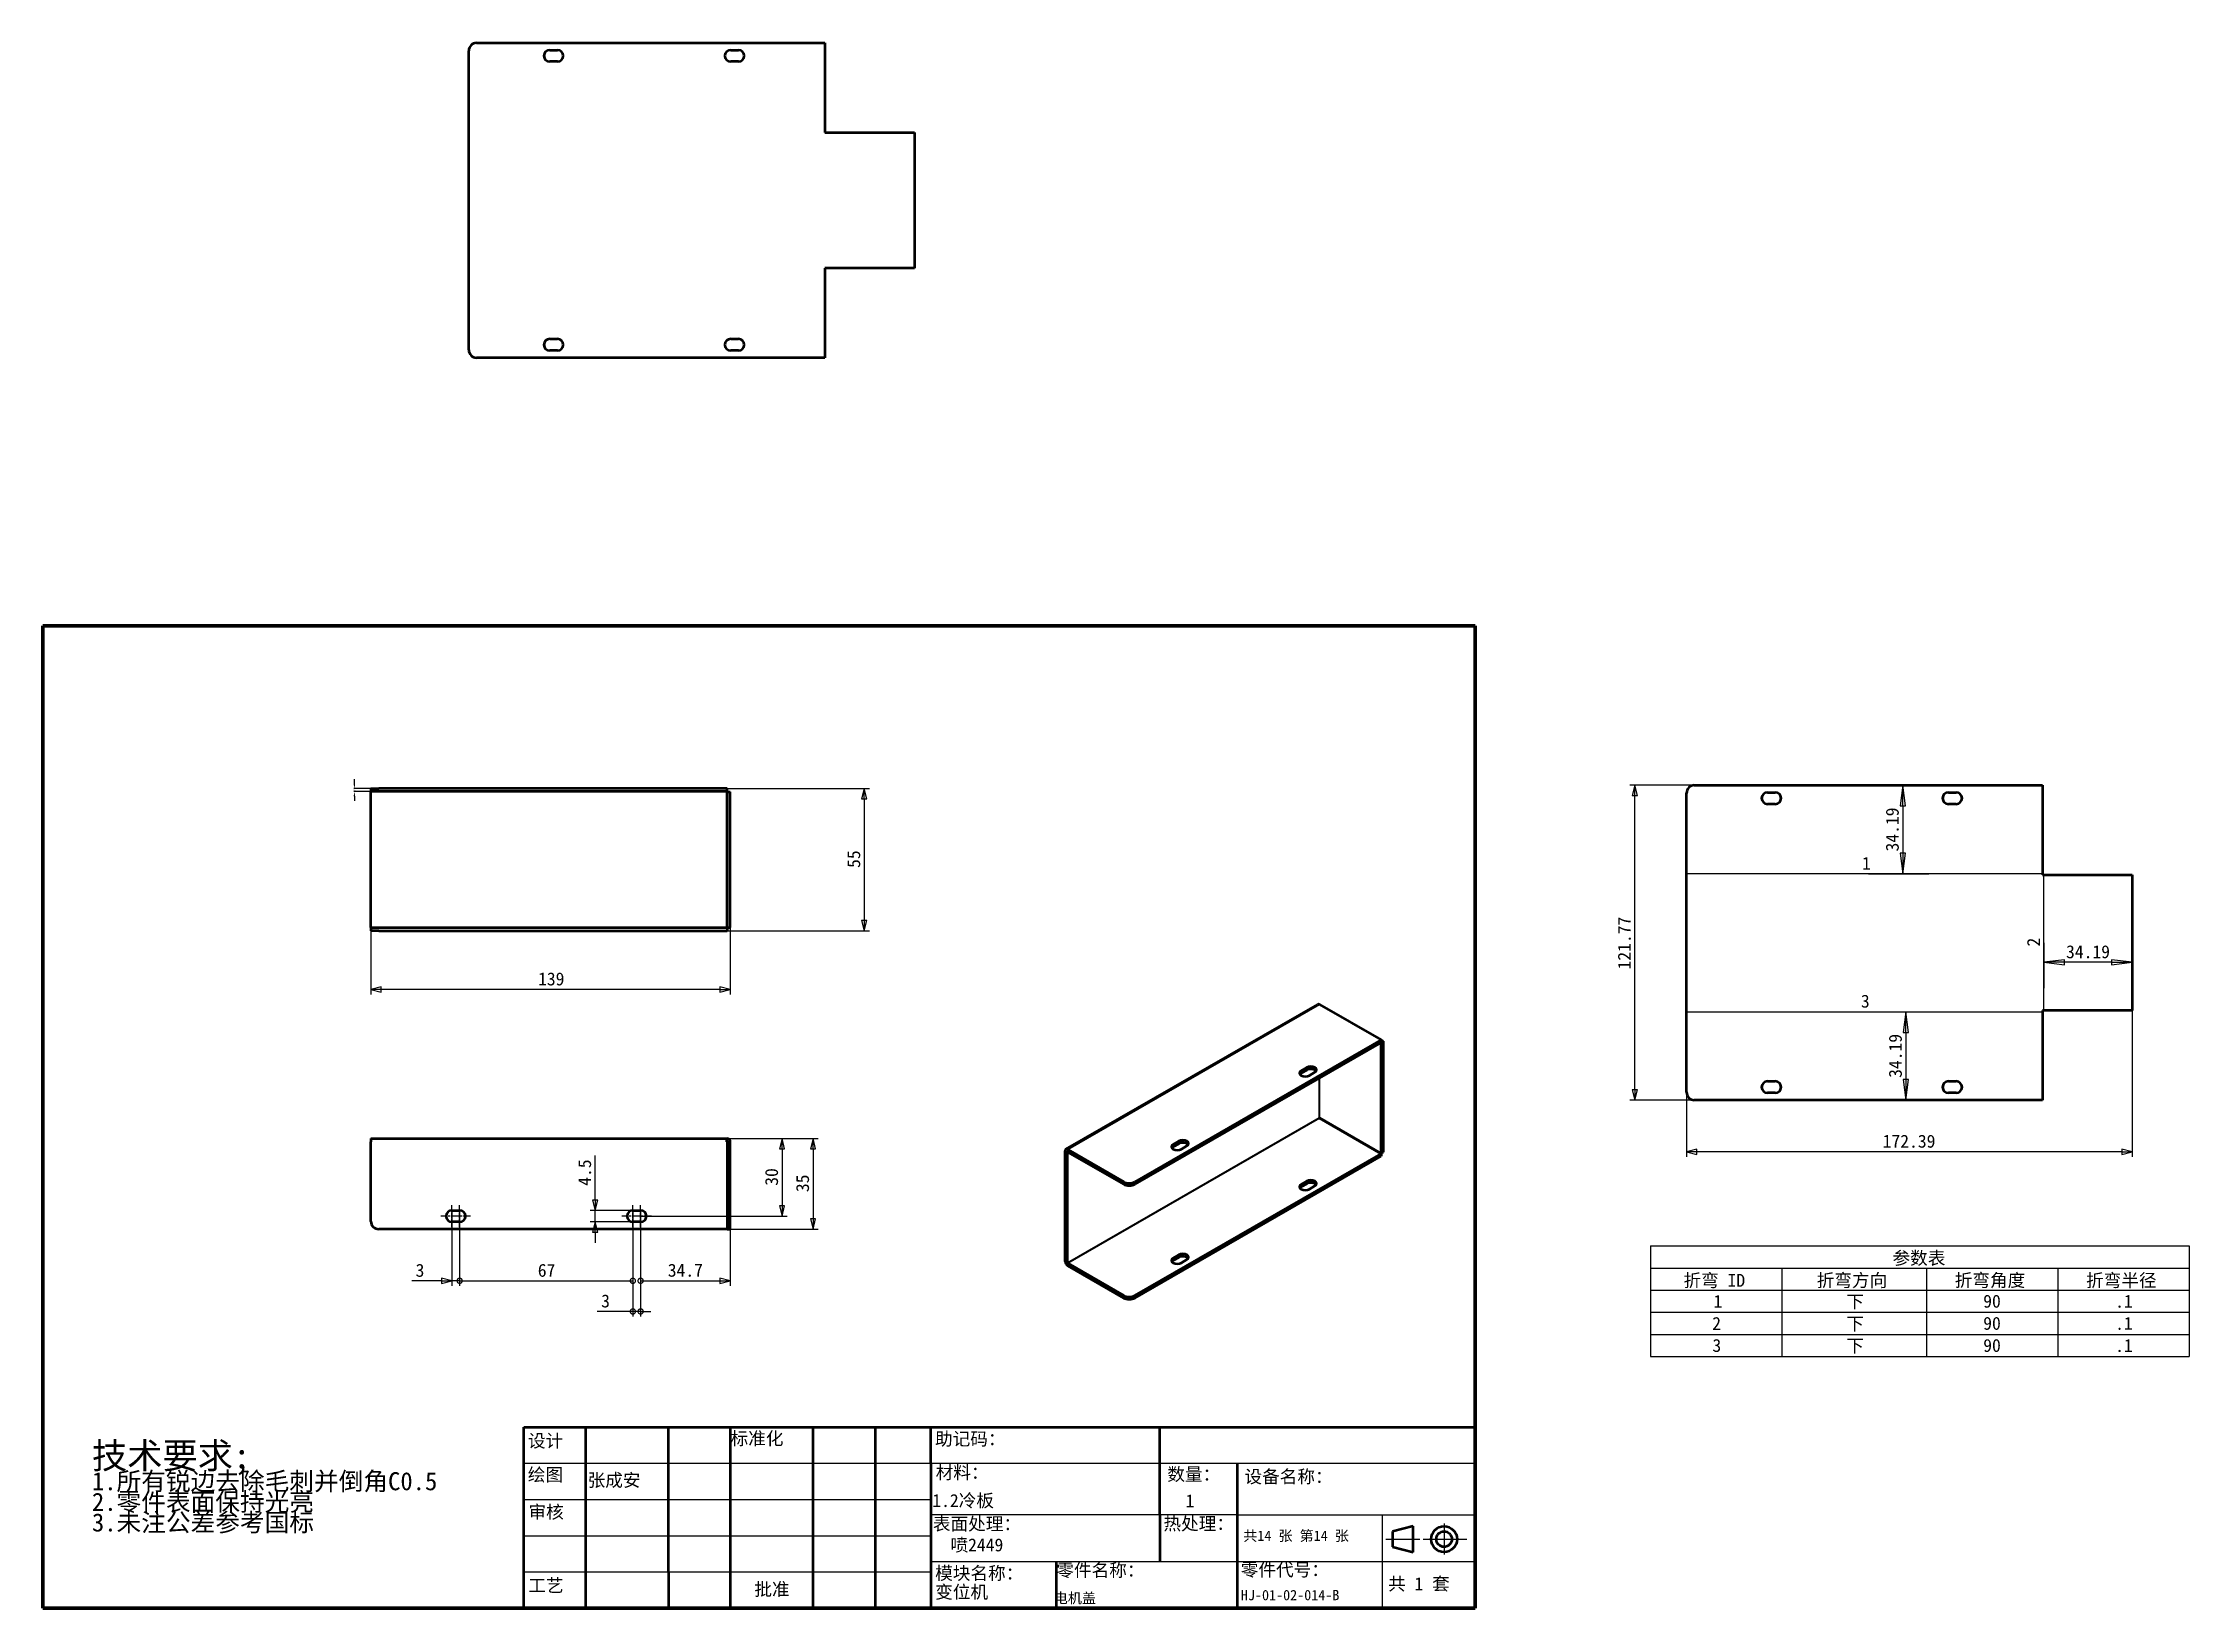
# Model space of a CAD drawing. Header units: millimetres. Extents: x 20 to 67475, y -20680 to 741.
# Drawn here: x 20 to 850, y 20 to 625 of the extents above; entities that cross this region are included whole.
import ezdxf
from ezdxf.enums import TextEntityAlignment as Align

# ---------------------------------------------------------------- set-up
doc = ezdxf.new("R2010")
doc.units = ezdxf.units.MM
doc.header["$LTSCALE"] = 2
doc.linetypes.add('CHAIN', pattern=[0.3543, 0.2362, -0.0295, 0.0591, -0.0295])
for name, color, linetype, lineweight, true_color in [('中心标记 (ISO)', 1, 'Continuous', 25, 0xff0000), ('中心线 (ISO)', 1, 'Continuous', 25, 0xff0000), ('尺寸 (ISO)', 5, 'Continuous', 25, 0x0000ff)]:
    doc.layers.add(name, color=color, linetype=linetype, lineweight=lineweight, true_color=true_color)
for name, color, linetype, lineweight in [('可见 (ISO)', 7, 'Continuous', 50), ('可见窄的 (ISO)', 7, 'Continuous', 35), ('图框 (ISO)', 7, 'Continuous', 70), ('标注线', 3, 'Continuous', 18), ('标题 (ISO)', 7, 'Continuous', 50), ('符号 (ISO)', 7, 'Continuous', 25)]:
    doc.layers.add(name, color=color, linetype=linetype, lineweight=lineweight)
doc.styles.add('DIM', font='romans.shx', dxfattribs={"width": 0.8, "bigfont": 'bigfont.shx'})
doc.styles.get("Standard").update_dxf_attribs({"font": 'simfang.ttf'})
doc.styles.add('文本样式19', font='tahoma.ttf')
doc.styles.add('文本样式91', font='simfang.ttf')
doc.styles.add('注释文本 (ISO)', font='simfang.ttf')
doc.dimstyles.get("Standard").update_dxf_attribs({"dimtxt": 0.18, "dimasz": 0.18, "dimexe": 0.18, "dimexo": 0.0625, "dimgap": 0.09, "dimtad": 0, "dimtih": 1, "dimtoh": 1, "dimdec": 4, "dimzin": 0, "dimdsep": 46, "dimtxsty": 'Standard', "dimcen": 0.09, "dimadec": 0, "dimazin": 0, "dimtfac": 1, "dimtdec": 4, "dimtofl": 0, "dimtmove": 0, "dimatfit": 3, "dimfxl": 0, "dimtolj": 1, "dimtzin": 0, "dimarcsym": 0})
doc.dimstyles.new('默认 (GB)', dxfattribs={"dimscale": 2, "dimtxt": 2.5, "dimasz": 2, "dimexe": 1, "dimexo": 0, "dimgap": 0.75, "dimtad": 1, "dimtoh": 1, "dimrnd": 1e-08, "dimdsep": 46, "dimtxsty": '注释文本 (ISO)', "dimblk": 'Filled-2', "dimcen": 0.09, "dimdle": 10, "dimclrd": 256, "dimclre": 256, "dimclrt": 256, "dimaunit": 1, "dimadec": 3, "dimazin": 2, "dimtfac": 0.52, "dimtmove": 0, "dimatfit": 3, "dimldrblk": 'Filled-1', "dimfxl": 0, "dimtolj": 1, "dimlwd": -1, "dimlwe": -1, "dimarcsym": 0})
doc.dimstyles.new('默认 - 类型 1 (GB)', dxfattribs={"dimscale": 2, "dimtxt": 2.5, "dimasz": 4, "dimexe": 5, "dimexo": 0, "dimgap": 0.75, "dimtad": 1, "dimtoh": 1, "dimrnd": 1e-08, "dimdsep": 46, "dimtxsty": '注释文本 (ISO)', "dimblk": 'Filled-1', "dimcen": 0.09, "dimdle": 10, "dimclrd": 256, "dimclre": 256, "dimclrt": 256, "dimaunit": 1, "dimadec": 3, "dimazin": 2, "dimtfac": 1.4, "dimtmove": 0, "dimatfit": 3, "dimldrblk": 'Filled-1', "dimfxl": 0, "dimtolj": 1, "dimtzin": 0, "dimlwd": -1, "dimlwe": -1, "dimarcsym": 0})

msp = doc.modelspace()

# ---------------------------------------------------------------- texts
at = {"layer": '符号 (ISO)', "insert": (462, 64), "char_height": 5, "attachment_point": 1, "style": '注释文本 (ISO)'}
msp.add_mtext('{1}', dxfattribs=at)
at = {"layer": '符号 (ISO)', "insert": (371.06707, 46.9485), "char_height": 5, "width": 52, "attachment_point": 1, "style": '注释文本 (ISO)'}
msp.add_mtext('{喷2449}', dxfattribs=at)

# ---------------------------------------------------------------- blocks, each defined once
blk = doc.blocks.new('图框 A3-A4')
at = {"layer": '图框 (ISO)'}
for p, q in [((287, 200), (10, 200)), ((10, 200), (10, 10)), ((287, 10), (287, 200)), ((10, 10), (287, 10))]:
    blk.add_line(p, q, dxfattribs=at)
blk = doc.blocks.new('标题栏 GB1')
at = {"layer": '标题 (ISO)'}
for p, q in [((194.57, 65.23), (194.57, 72.23)), ((194.57, 72.23), (378.57, 72.23)), ((206.57, 65.23), (206.57, 72.23)), ((222.57, 65.23), (222.57, 72.23)), ((234.57, 65.23), (234.57, 72.23)), ((250.57, 65.23), (250.57, 72.23)), ((262.57, 65.23), (262.57, 72.23)), ((273.31, 65.23), (273.31, 72.23)), ((317.57, 65.23), (317.57, 72.23)), ((378.57, 72.23), (378.57, 65.23)), ((194.57, 37.23), (194.57, 65.23)), ((206.57, 37.23), (206.57, 65.23)), ((222.57, 44.23), (222.57, 65.23)), ((234.57, 37.23), (234.57, 65.23)), ((250.57, 37.23), (250.57, 65.23)), ((262.57, 37.23), (262.57, 65.23)), ((273.31, 65.23), (273.31, 37.23)), ((317.57, 55.23), (317.57, 65.23)), ((378.57, 65.23), (378.57, 37.23)), ((317.57, 55.23), (317.57, 46.23)), ((366.57, 53.06), (362.57, 52.06)), ((362.57, 52.06), (362.57, 49.06)), ((366.57, 48.06), (366.57, 53.06)), ((297.57, 46.23), (297.57, 37.23)), ((362.57, 49.06), (366.57, 48.06)), ((222.57, 44.23), (222.57, 37.23)), ((378.57, 37.23), (194.57, 37.23))]:
    blk.add_line(p, q, dxfattribs=at)
at = {"layer": '标题 (ISO)', "lineweight": 25}
for p, q in [((194.57, 65.23), (273.31, 65.23)), ((273.31, 65.23), (378.57, 65.23)), ((194.57, 58.23), (273.31, 58.23)), ((332.57, 55.23), (273.31, 55.23)), ((332.57, 55.23), (378.57, 55.23)), ((360.57, 55.23), (360.57, 46.23)), ((194.57, 51.23), (273.31, 51.23)), ((361.32, 50.56), (367.88, 50.56)), ((368.55, 50.56), (370.07, 50.56)), ((370.07, 50.56), (376.97, 50.56)), ((372.58, 53.56), (372.58, 47.56)), ((273.31, 46.23), (378.57, 46.23)), ((360.57, 46.23), (360.57, 37.23)), ((194.57, 44.23), (273.31, 44.23))]:
    blk.add_line(p, q, dxfattribs=at)
at = {"layer": '标题 (ISO)', "lineweight": 50}
blk.add_line((332.57, 65.23), (332.57, 37.23), dxfattribs=at)
at = {"layer": '标题 (ISO)'}
for radius in [2.5, 1.5]:
    blk.add_circle((372.57, 50.56), radius, dxfattribs=at)
at = {"layer": '标题 (ISO)', "char_height": 2.5, "style": '注释文本 (ISO)'}
for s, insert, attachment_point in [('\\f仿宋|b0|i0;设计', (195.38, 70.83), 1), ('\\f仿宋|b0|i0;标准化', (234.57, 71.28), 1), ('助记码：', (274.11, 71.21), 1), ('\\f仿宋|b0|i0;绘图', (195.35, 64.28), 1), ('张成安', (206.92, 63.22), 1), ('\\f仿宋|b0|i0;材料：', (274.24, 64.72), 1), ('\\f仿宋|b0|i0;数量：', (319.04, 64.37), 1), ('\\f仿宋|b0|i0;审核', (195.48, 57.07), 1), ('\\f仿宋|b0|i0;热处理：', (318.29, 54.82), 1), ('\\f仿宋|b0|i0;零件名称：', (297.57, 45.8), 1), ('\\f仿宋|b0|i0;零件代号：', (333.25, 45.9), 1), ('\\f仿宋|b0|i0;批准', (242.57, 40.73), 5)]:
    blk.add_mtext(s, dxfattribs=dict(at, insert=insert, attachment_point=attachment_point))
at = {"layer": '标题 (ISO)', "char_height": 2.5, "attachment_point": 1, "style": '注释文本 (ISO)'}
for s, insert, line_spacing_factor in [('设备名称：\\P', (333.96, 63.91), 0.856364), ('模块名称：\\P\\fArial|b0|i0;\\H2.5000;变位机', (274.14, 45.23), 0.872369)]:
    blk.add_mtext(s, dxfattribs=dict(at, insert=insert, line_spacing_factor=line_spacing_factor))
for s, insert, width in [('\\f仿宋|b0|i0;表面处理：', (273.7, 54.78), 18.7135), ('\\f仿宋|b0|i0;工艺', (195.45, 42.85), 7.4854), ('  共 1 套', (358.32, 43.18), 17.7919)]:
    blk.add_mtext(s, dxfattribs=dict(at, insert=insert, width=width))
at = {"layer": '标题 (ISO)', "insert": (333.72, 52.22), "char_height": 2, "width": 27.2374, "attachment_point": 1, "line_spacing_factor": 0.856364, "style": '注释文本 (ISO)'}
blk.add_mtext('\\f仿宋|b0|i0;\\H2.0000;共14 张 第14 张', dxfattribs=at)
at = {"layer": '标题 (ISO)'}
for tag, p, height, style in [('材料_001', (273.59, 56.78), 2.5, '注释文本 (ISO)'), ('零件代号_001', (297.06, 38.16), 2, '文本样式91'), ('描述_001', (333.27, 38.74), 2, '文本样式91')]:
    blk.add_attdef(tag, p, '', height=height, dxfattribs=dict(at, style=style))
at = {"layer": '标题 (ISO)', "style": '文本样式91'}
blk.add_attdef('热处理', text='', height=2, dxfattribs=at).set_placement((318.2, 50.63), align=Align.TOP_LEFT)
at = {"layer": '标题 (ISO)', "style": '文本样式19'}
for tag, p in [('工程核准人', (256.57, 40.73)), ('工程批准日期', (267.94, 40.73))]:
    blk.add_attdef(tag, text='', height=1, dxfattribs=at).set_placement(p, align=Align.MIDDLE_CENTER)
blk = doc.blocks.new('Filled-2')
at = {"color": 0}
for p, q in [((0, 0), (-1, 0.25)), ((-1, 0.25), (-1, -0.25)), ((-1, 0), (0, 0)), ((-1, -0.25), (0, 0))]:
    blk.add_line(p, q, dxfattribs=at)
at = {"color": 0, "flags": 128}
blk.add_lwpolyline([(-1, -0.25), (0, 0), (-1, 0.25), (-1, -0.25)], dxfattribs=at)
at = {"color": 0}
blk.add_solid([(-1, -0.25), (0, 0), (-1, 0.25), (-1, -0.25)], dxfattribs=at)
blk = doc.blocks.new('*D8')
at = {"layer": 'Defpoints', "color": 0, "transparency": 16777216}
for p in [(284.63, 337.05), (284.63, 282.05), (337.67, 282.05)]:
    blk.add_point(p, dxfattribs=at)
at = {"layer": '尺寸 (ISO)', "transparency": 16777216}
for p, q in [((284.63, 337.05), (339.67, 337.05)), ((337.67, 333.05), (337.67, 286.05)), ((284.63, 282.05), (339.67, 282.05))]:
    blk.add_line(p, q, dxfattribs=at)
at = {"layer": '尺寸 (ISO)', "transparency": 16777216, "xscale": 4, "yscale": 4, "zscale": 4}
for p, rotation in [((337.67, 337.05), 90), ((337.67, 282.05), 270)]:
    blk.add_blockref('Filled-2', p, dxfattribs=dict(at, rotation=rotation))
at = {"layer": '尺寸 (ISO)', "transparency": 16777216, "insert": (331.12, 306.33), "char_height": 5, "attachment_point": 1, "rotation": 90, "style": '注释文本 (ISO)'}
blk.add_mtext('\\A1;55', dxfattribs=at)
blk = doc.blocks.new('Filled-1')
at = {"color": 0}
for p, q in [((0, 0), (-1, 0.125)), ((-1, 0.125), (-1, -0.125)), ((-1, 0), (0, 0)), ((-1, -0.125), (0, 0))]:
    blk.add_line(p, q, dxfattribs=at)
at = {"color": 0, "flags": 128}
blk.add_lwpolyline([(-1, -0.125), (0, 0), (-1, 0.125), (-1, -0.125)], dxfattribs=at)
at = {"color": 0}
blk.add_solid([(-1, -0.125), (0, 0), (-1, 0.125), (-1, -0.125)], dxfattribs=at)
blk = doc.blocks.new('*D9')
at = {"layer": 'Defpoints', "color": 0, "transparency": 16777216}
for p in [(146.9, 283.35), (285.9, 283.32), (146.9, 259.33)]:
    blk.add_point(p, dxfattribs=at)
at = {"layer": '尺寸 (ISO)', "transparency": 16777216}
for p, q in [((146.9, 283.35), (146.9, 257.33)), ((285.9, 283.32), (285.9, 257.33)), ((281.9, 259.33), (150.9, 259.33))]:
    blk.add_line(p, q, dxfattribs=at)
at = {"layer": '尺寸 (ISO)', "transparency": 16777216, "xscale": 4, "yscale": 4, "zscale": 4, "rotation": 180}
blk.add_blockref('Filled-2', (146.9, 259.33), dxfattribs=at)
at = {"layer": '尺寸 (ISO)', "transparency": 16777216, "xscale": 4, "yscale": 4, "zscale": 4}
blk.add_blockref('Filled-2', (285.9, 259.33), dxfattribs=at)
at = {"layer": '尺寸 (ISO)', "transparency": 16777216, "insert": (211.53, 265.89), "char_height": 5, "attachment_point": 1, "style": '注释文本 (ISO)'}
blk.add_mtext('\\A1;139', dxfattribs=at)
blk = doc.blocks.new('*D10')
at = {"layer": 'Defpoints', "color": 0, "transparency": 16777216}
for p in [(284.6, 201.61), (284.63, 166.61), (317.9, 166.61)]:
    blk.add_point(p, dxfattribs=at)
at = {"layer": '尺寸 (ISO)', "transparency": 16777216}
for p, q in [((284.6, 201.61), (319.9, 201.61)), ((317.9, 197.61), (317.9, 170.61)), ((284.63, 166.61), (319.9, 166.61))]:
    blk.add_line(p, q, dxfattribs=at)
at = {"layer": '尺寸 (ISO)', "transparency": 16777216, "xscale": 4, "yscale": 4, "zscale": 4}
for p, rotation in [((317.9, 201.61), 90), ((317.9, 166.61), 270)]:
    blk.add_blockref('Filled-2', p, dxfattribs=dict(at, rotation=rotation))
at = {"layer": '尺寸 (ISO)', "transparency": 16777216, "insert": (311.34, 180.92), "char_height": 5, "attachment_point": 1, "rotation": 90, "style": '注释文本 (ISO)'}
blk.add_mtext('\\A1;35', dxfattribs=at)
blk = doc.blocks.new('_DotSmall')
at = {"color": 0, "linetype": 'ByBlock', "const_width": 0.5}
blk.add_lwpolyline([(-0.0625, 0, 1), (0.0625, 0, 1)], format="xyb", close=True, dxfattribs=at)
blk = doc.blocks.new('*D11')
at = {"layer": 'Defpoints', "color": 0, "transparency": 16777216}
for p in [(181.2, 173.86), (248.2, 173.86), (248.2, 146.61)]:
    blk.add_point(p, dxfattribs=at)
at = {"layer": '尺寸 (ISO)', "transparency": 16777216}
for p, q in [((181.2, 173.86), (181.2, 144.61)), ((248.2, 173.86), (248.2, 144.61)), ((181.2, 146.61), (248.2, 146.61))]:
    blk.add_line(p, q, dxfattribs=at)
at = {"layer": '尺寸 (ISO)', "transparency": 16777216, "xscale": 4, "yscale": 4, "zscale": 4, "rotation": 180}
blk.add_blockref('_DotSmall', (181.2, 146.61), dxfattribs=at)
at = {"layer": '尺寸 (ISO)', "transparency": 16777216, "xscale": 4, "yscale": 4, "zscale": 4}
blk.add_blockref('_DotSmall', (248.2, 146.61), dxfattribs=at)
at = {"layer": '尺寸 (ISO)', "transparency": 16777216, "insert": (211.43, 153.17), "char_height": 5, "attachment_point": 1, "style": '注释文本 (ISO)'}
blk.add_mtext('\\A1;67', dxfattribs=at)
blk = doc.blocks.new('*D13')
at = {"layer": 'Defpoints', "color": 0, "transparency": 16777216}
for p in [(248.2, 173.86), (251.2, 173.86), (251.2, 134.75)]:
    blk.add_point(p, dxfattribs=at)
at = {"layer": '尺寸 (ISO)', "transparency": 16777216}
for p, q in [((248.2, 173.86), (248.2, 132.75)), ((251.2, 173.86), (251.2, 132.75)), ((248.2, 134.75), (234.43, 134.75)), ((251.2, 134.75), (248.2, 134.75)), ((251.2, 134.75), (255.2, 134.75))]:
    blk.add_line(p, q, dxfattribs=at)
at = {"layer": '尺寸 (ISO)', "transparency": 16777216, "xscale": 4, "yscale": 4, "zscale": 4}
blk.add_blockref('_DotSmall', (248.2, 134.75), dxfattribs=at)
at = {"layer": '尺寸 (ISO)', "transparency": 16777216, "xscale": 4, "yscale": 4, "zscale": 4, "rotation": 180}
blk.add_blockref('_DotSmall', (251.2, 134.75), dxfattribs=at)
at = {"layer": '尺寸 (ISO)', "transparency": 16777216, "insert": (235.93, 141.31), "char_height": 5, "attachment_point": 1, "style": '注释文本 (ISO)'}
blk.add_mtext('\\A1;3', dxfattribs=at)
blk = doc.blocks.new('*D14')
at = {"layer": 'Defpoints', "color": 0, "transparency": 16777216}
for p in [(251.2, 173.86), (285.9, 166.61), (285.9, 146.61)]:
    blk.add_point(p, dxfattribs=at)
at = {"layer": '尺寸 (ISO)', "transparency": 16777216}
for p, q in [((251.2, 173.86), (251.2, 144.61)), ((285.9, 166.61), (285.9, 144.61)), ((251.2, 146.61), (281.9, 146.61))]:
    blk.add_line(p, q, dxfattribs=at)
at = {"layer": '尺寸 (ISO)', "transparency": 16777216, "xscale": 4, "yscale": 4, "zscale": 4, "rotation": 180}
blk.add_blockref('_DotSmall', (251.2, 146.61), dxfattribs=at)
at = {"layer": '尺寸 (ISO)', "transparency": 16777216, "xscale": 4, "yscale": 4, "zscale": 4}
blk.add_blockref('Filled-2', (285.9, 146.61), dxfattribs=at)
at = {"layer": '尺寸 (ISO)', "transparency": 16777216, "insert": (261.7, 153.2), "char_height": 5, "attachment_point": 1, "style": '注释文本 (ISO)'}
blk.add_mtext('\\A1;34.7', dxfattribs=at)
blk = doc.blocks.new('*D15')
at = {"layer": 'Defpoints', "color": 0, "transparency": 16777216}
for p in [(178.2, 173.86), (181.2, 173.86), (181.2, 146.61)]:
    blk.add_point(p, dxfattribs=at)
at = {"layer": '尺寸 (ISO)', "transparency": 16777216}
for p, q in [((178.2, 173.86), (178.2, 144.61)), ((181.2, 173.86), (181.2, 144.61)), ((174.2, 146.61), (162.66, 146.61)), ((181.2, 146.61), (178.2, 146.61)), ((181.2, 146.61), (189.2, 146.61))]:
    blk.add_line(p, q, dxfattribs=at)
at = {"layer": '尺寸 (ISO)', "transparency": 16777216, "xscale": 4, "yscale": 4, "zscale": 4}
blk.add_blockref('Filled-2', (178.2, 146.61), dxfattribs=at)
at = {"layer": '尺寸 (ISO)', "transparency": 16777216, "xscale": 4, "yscale": 4, "zscale": 4, "rotation": 180}
blk.add_blockref('_DotSmall', (181.2, 146.61), dxfattribs=at)
at = {"layer": '尺寸 (ISO)', "transparency": 16777216, "insert": (164.16, 153.17), "char_height": 5, "attachment_point": 1, "style": '注释文本 (ISO)'}
blk.add_mtext('\\A1;3', dxfattribs=at)
blk = doc.blocks.new('*D16')
at = {"layer": 'Defpoints', "color": 0, "transparency": 16777216}
for p in [(284.6, 201.61), (251.2, 171.61), (305.9, 171.61)]:
    blk.add_point(p, dxfattribs=at)
at = {"layer": '尺寸 (ISO)', "transparency": 16777216}
for p, q in [((284.6, 201.61), (307.9, 201.61)), ((305.9, 197.61), (305.9, 175.61)), ((251.2, 171.61), (307.9, 171.61))]:
    blk.add_line(p, q, dxfattribs=at)
at = {"layer": '尺寸 (ISO)', "transparency": 16777216, "xscale": 4, "yscale": 4, "zscale": 4}
for p, rotation in [((305.9, 201.61), 90), ((305.9, 171.61), 270)]:
    blk.add_blockref('Filled-2', p, dxfattribs=dict(at, rotation=rotation))
at = {"layer": '尺寸 (ISO)', "transparency": 16777216, "insert": (299.34, 183.37), "char_height": 5, "attachment_point": 1, "rotation": 90, "style": '注释文本 (ISO)'}
blk.add_mtext('\\A1;30', dxfattribs=at)
blk = doc.blocks.new('*D17')
at = {"layer": 'Defpoints', "color": 0, "transparency": 16777216}
for p in [(233.62, 169.36), (248.2, 173.86), (248.2, 169.36)]:
    blk.add_point(p, dxfattribs=at)
at = {"layer": '尺寸 (ISO)', "transparency": 16777216}
for p, q in [((233.62, 177.86), (233.62, 195.12)), ((248.2, 173.86), (231.62, 173.86)), ((248.2, 169.36), (231.62, 169.36)), ((233.62, 169.36), (233.62, 173.86)), ((233.62, 165.36), (233.62, 161.36))]:
    blk.add_line(p, q, dxfattribs=at)
at = {"layer": '尺寸 (ISO)', "transparency": 16777216, "xscale": 4, "yscale": 4, "zscale": 4}
for p, rotation in [((233.62, 173.86), 270), ((233.62, 169.36), 90)]:
    blk.add_blockref('Filled-2', p, dxfattribs=dict(at, rotation=rotation))
at = {"layer": '尺寸 (ISO)', "transparency": 16777216, "insert": (227.03, 183.36), "char_height": 5, "attachment_point": 1, "rotation": 90, "style": '注释文本 (ISO)'}
blk.add_mtext('\\A1;4.5', dxfattribs=at)
blk = doc.blocks.new('加工')
at = {"layer": '符号 (ISO)', "insert": (-36.68, 11.05), "char_height": 2.5, "width": 80.4946, "attachment_point": 1, "line_spacing_factor": 0.683636, "style": '注释文本 (ISO)'}
blk.add_mtext('{\\H2x;技术要求;\\P\\H0.7x;1.所有锐边去除毛刺并倒角C0.5\\H2.12498x; \\H0.47059x;\\P2.零件表面保持光亮\\H1.84035x; \\H0.54337x;\\P3.未注公差参考国标\\H1.80945x; }', dxfattribs=at)
blk = doc.blocks.new('*D18')
at = {"layer": 'Defpoints', "color": 0, "transparency": 16777216}
for p in [(828.18, 251.18), (655.79, 219.52), (655.79, 196.52)]:
    blk.add_point(p, dxfattribs=at)
at = {"layer": '尺寸 (ISO)', "transparency": 16777216}
for p, q in [((828.18, 251.18), (828.18, 194.52)), ((655.79, 219.52), (655.79, 194.52)), ((824.18, 196.52), (659.79, 196.52))]:
    blk.add_line(p, q, dxfattribs=at)
at = {"layer": '尺寸 (ISO)', "transparency": 16777216, "xscale": 4, "yscale": 4, "zscale": 4, "rotation": 180}
blk.add_blockref('Filled-2', (655.79, 196.52), dxfattribs=at)
at = {"layer": '尺寸 (ISO)', "transparency": 16777216, "xscale": 4, "yscale": 4, "zscale": 4}
blk.add_blockref('Filled-2', (828.18, 196.52), dxfattribs=at)
at = {"layer": '尺寸 (ISO)', "transparency": 16777216, "insert": (731.65, 203.11), "char_height": 5, "attachment_point": 1, "style": '注释文本 (ISO)'}
blk.add_mtext('\\A1;172.39', dxfattribs=at)
blk = doc.blocks.new('*D19')
at = {"layer": 'Defpoints', "color": 0, "transparency": 16777216}
for p in [(635.79, 338.3), (658.79, 338.3), (658.79, 216.52)]:
    blk.add_point(p, dxfattribs=at)
at = {"layer": '尺寸 (ISO)', "transparency": 16777216}
for p, q in [((658.79, 338.3), (633.79, 338.3)), ((635.79, 220.52), (635.79, 334.3)), ((658.79, 216.52), (633.79, 216.52))]:
    blk.add_line(p, q, dxfattribs=at)
at = {"layer": '尺寸 (ISO)', "transparency": 16777216, "xscale": 4, "yscale": 4, "zscale": 4}
for p, rotation in [((635.79, 338.3), 90), ((635.79, 216.52), 270)]:
    blk.add_blockref('Filled-2', p, dxfattribs=dict(at, rotation=rotation))
at = {"layer": '尺寸 (ISO)', "transparency": 16777216, "insert": (629.2, 267.05), "char_height": 5, "attachment_point": 1, "rotation": 90, "style": '注释文本 (ISO)'}
blk.add_mtext('\\A1;121.77', dxfattribs=at)
blk = doc.blocks.new('表格1')
at = {"layer": '符号 (ISO)'}
for p, q in [((320.91, 80.05), (425.08, 80.05)), ((320.91, 80.05), (320.91, 75.77)), ((425.08, 80.05), (425.08, 75.77)), ((320.91, 75.77), (425.08, 75.77)), ((320.91, 75.77), (320.91, 71.49)), ((346.31, 75.77), (346.31, 71.49)), ((374.28, 75.77), (374.28, 71.49)), ((399.68, 75.77), (399.68, 71.49)), ((425.08, 75.77), (425.08, 71.49)), ((320.91, 71.49), (425.08, 71.49)), ((320.91, 71.49), (320.91, 58.65)), ((346.31, 71.49), (346.31, 58.65)), ((374.28, 71.49), (374.28, 58.65)), ((399.68, 71.49), (399.68, 58.65)), ((425.08, 71.49), (425.08, 58.65)), ((320.91, 67.21), (425.08, 67.21)), ((320.91, 62.93), (425.08, 62.93)), ((320.91, 58.65), (425.08, 58.65))]:
    blk.add_line(p, q, dxfattribs=at)
at = {"layer": '符号 (ISO)', "char_height": 2.5, "attachment_point": 7, "style": '注释文本 (ISO)'}
for s, insert in [('参数表', (367.72, 76.17)), ('折弯 ID', (327.31, 71.87)), ('折弯方向', (353.07, 71.87)), ('折弯角度', (379.76, 71.87)), ('折弯半径', (405.16, 71.87)), ('下', (358.78, 67.76)), ('90', (385.27, 68.07)), ('1', (333.12, 68.08)), ('.1', (410.79, 68.06)), ('2', (332.86, 63.81)), ('下', (358.78, 63.48)), ('90', (385.27, 63.79)), ('.1', (410.79, 63.78)), ('3', (332.9, 59.51)), ('下', (358.78, 59.2)), ('90', (385.27, 59.51)), ('.1', (410.79, 59.5))]:
    blk.add_mtext(s, dxfattribs=dict(at, insert=insert))
blk = doc.blocks.new('2dTransSymbol1')
at = {"layer": '符号 (ISO)', "insert": (361.83, 152.8), "char_height": 2.5, "attachment_point": 7, "style": '注释文本 (ISO)'}
blk.add_mtext('1', dxfattribs=at)
blk = doc.blocks.new('2dTransSymbol2')
at = {"layer": '符号 (ISO)', "insert": (396.24, 137.96), "char_height": 2.5, "attachment_point": 7, "rotation": 90, "style": '注释文本 (ISO)'}
blk.add_mtext('2', dxfattribs=at)
blk = doc.blocks.new('2dTransSymbol3')
at = {"layer": '符号 (ISO)', "insert": (361.61, 126.11), "char_height": 2.5, "attachment_point": 7, "style": '注释文本 (ISO)'}
blk.add_mtext('3', dxfattribs=at)
blk = doc.blocks.new('*D26')
at = {"color": 0, "lineweight": -2, "transparency": 16777216}
for p, q in [((140.48, 338.85), (140.48, 340.65)), ((146.84, 337.05), (140.3, 337.05)), ((146.84, 335.85), (140.3, 335.85)), ((140.48, 334.05), (140.48, 332.25))]:
    blk.add_line(p, q, dxfattribs=at)
at = {"color": 0, "transparency": 16777216}
for points in [[(140.18, 338.85), (140.78, 338.85), (140.48, 337.05)], [(140.18, 334.05), (140.78, 334.05), (140.48, 335.85)]]:
    blk.add_solid(points, dxfattribs=at)
at = {"layer": 'Defpoints', "color": 0, "transparency": 16777216}
for p in [(140.48, 335.85), (146.9, 337.05), (146.9, 335.85)]:
    blk.add_point(p, dxfattribs=at)
at = {"color": 0, "transparency": 16777216, "insert": (140.48, 336.45), "char_height": 0.25, "attachment_point": 5}
blk.add_mtext('\\A1;1.2000', dxfattribs=at)
blk = doc.blocks.new('*D31')
at = {"transparency": 16777216}
for p, q in [((726.15, 338.3), (749.44, 338.3)), ((739.44, 330.3), (739.44, 312.1)), ((726.15, 304.1), (749.44, 304.1))]:
    blk.add_line(p, q, dxfattribs=at)
at = {"layer": 'Defpoints', "color": 0, "transparency": 16777216}
for p in [(726.15, 338.3), (726.15, 304.1), (739.44, 304.1)]:
    blk.add_point(p, dxfattribs=at)
at = {"transparency": 16777216, "xscale": 8, "yscale": 8, "zscale": 8}
for p, rotation in [((739.44, 338.3), 90), ((739.44, 304.1), 270)]:
    blk.add_blockref('Filled-1', p, dxfattribs=dict(at, rotation=rotation))
at = {"transparency": 16777216, "insert": (735.4, 321.2), "char_height": 5, "attachment_point": 5, "rotation": 90, "style": '注释文本 (ISO)'}
blk.add_mtext('\\A1;34.19', dxfattribs=at)
blk = doc.blocks.new('*D32')
at = {"transparency": 16777216}
for p, q in [((793.98, 277.41), (793.98, 259.83)), ((828.18, 277.41), (828.18, 259.83)), ((820.18, 269.83), (801.98, 269.83))]:
    blk.add_line(p, q, dxfattribs=at)
at = {"layer": 'Defpoints', "color": 0, "transparency": 16777216}
for p in [(793.98, 277.41), (828.18, 277.41), (793.98, 269.83)]:
    blk.add_point(p, dxfattribs=at)
at = {"transparency": 16777216, "xscale": 8, "yscale": 8, "zscale": 8, "rotation": 180}
blk.add_blockref('Filled-1', (793.98, 269.83), dxfattribs=at)
at = {"transparency": 16777216, "xscale": 8, "yscale": 8, "zscale": 8}
blk.add_blockref('Filled-1', (828.18, 269.83), dxfattribs=at)
at = {"transparency": 16777216, "insert": (811.08, 273.87), "char_height": 5, "attachment_point": 5, "style": '注释文本 (ISO)'}
blk.add_mtext('\\A1;34.19', dxfattribs=at)
blk = doc.blocks.new('*D33')
at = {"transparency": 16777216}
for p, q in [((724.64, 250.72), (750.62, 250.72)), ((740.62, 242.72), (740.62, 224.52)), ((724.64, 216.52), (750.62, 216.52))]:
    blk.add_line(p, q, dxfattribs=at)
at = {"layer": 'Defpoints', "color": 0, "transparency": 16777216}
for p in [(724.64, 250.72), (724.64, 216.52), (740.62, 216.52)]:
    blk.add_point(p, dxfattribs=at)
at = {"transparency": 16777216, "xscale": 8, "yscale": 8, "zscale": 8}
for p, rotation in [((740.62, 250.72), 90), ((740.62, 216.52), 270)]:
    blk.add_blockref('Filled-1', p, dxfattribs=dict(at, rotation=rotation))
at = {"transparency": 16777216, "insert": (736.58, 233.62), "char_height": 5, "attachment_point": 5, "rotation": 90, "style": '注释文本 (ISO)'}
blk.add_mtext('\\A1;34.19', dxfattribs=at)
blk = doc.blocks.new('*T27')
at = {"color": 0, "linetype": 'ByBlock', "lineweight": -2, "transparency": 16777216}
for p, q in [((0, 0), (127, 0)), ((0, 0), (0, -78)), ((63.5, 0), (63.5, -78)), ((127, 0), (127, -78)), ((0, -39), (127, -39)), ((0, -78), (127, -78))]:
    blk.add_line(p, q, dxfattribs=at)
at = {"color": 0, "transparency": 16777216, "char_height": 10, "width": 60.5, "attachment_point": 5}
for s, insert in [('{\\fSimSun|b0|i0|c134|p2;料 厚}', (31.75, -19.5)), ('{\\fSimSun|b0|i0|c134|p2;件 数}', (95.25, -19.5))]:
    blk.add_mtext(s, dxfattribs=dict(at, insert=insert))
blk = doc.blocks.new('圆心打标')
at = {"layer": '标注线'}
for p, q in [((-2.5, 0), (2.5, 0)), ((0, 2.5), (0, -2.5))]:
    blk.add_line(p, q, dxfattribs=at)
blk = doc.blocks.new('拆图参数')
blk.add_blockref('*T27', (-63.5, 78))
at = {"layer": '标注线'}
blk.add_blockref('圆心打标', (67219.69, -21339.81), dxfattribs=at)
at = {"style": 'DIM', "width": 0.8}
blk.add_attdef('6', text='', height=10, dxfattribs=at).set_placement((-37.13, 18.91), align=Align.MIDDLE_LEFT)
blk.add_attdef('1', text='', height=10, dxfattribs=at).set_placement((36.65, 19.27), align=Align.MIDDLE_CENTER)

# ---------------------------------------------------------------- dimensions: what is measured, and where the dimension line sits
dim = msp.add_linear_dim(base=(140.48396, 335.84832), p1=(146.90057, 337.04832), p2=(146.90057, 335.84832), angle=90, dimstyle='Standard', override={"dimtxt": 0.25, "dimasz": 1.8})
dim.commit()
dim.dimension.update_dxf_attribs({"geometry": '*D26', "text_midpoint": (140.48396, 336.44832)})
for base, p1, p2, picture, middle in [((739.43965, 304.10446), (726.15391, 338.29769), (726.15391, 304.10446), '*D31', (735.39679, 321.20108)), ((740.62457, 216.52477), (724.63926, 250.718), (724.63926, 216.52477), '*D33', (736.58171, 233.62139))]:
    dim = msp.add_linear_dim(base=base, p1=p1, p2=p2, angle=90, dimstyle='默认 - 类型 1 (GB)')
    dim.commit()
    dim.dimension.update_dxf_attribs({"geometry": picture, "text_midpoint": middle})
dim = msp.add_linear_dim(base=(793.98249, 269.83046), p1=(828.17572, 277.41123), p2=(793.98249, 277.41123), dimstyle='默认 - 类型 1 (GB)')
dim.commit()
dim.dimension.update_dxf_attribs({"geometry": '*D32', "text_midpoint": (811.07911, 273.87332)})
at = {"layer": '尺寸 (ISO)'}
for base, p1, p2, angle, override, picture, middle in [((337.67373, 282.04832), (284.62986, 337.04832), (284.62986, 282.04832), 90, {"dimtoh": 0, "dimdec": 2, "dimtp": 0, "dimtm": 0, "dimtdec": 2, "dimtofl": 0, "dimatfit": 1}, '*D8', (337.67373, 309.54832)), ((635.78926, 338.29769), (658.78926, 216.52477), (658.78926, 338.29769), 90, {"dimtoh": 0, "dimdec": 2, "dimtp": 0, "dimtm": 0, "dimtdec": 2, "dimtofl": 0, "dimatfit": 1}, '*D19', (635.78926, 277.39123)), ((655.78926, 196.52477), (828.17572, 251.18194), (655.78926, 219.52477), 180, {"dimtoh": 0, "dimdec": 2, "dimtp": 0, "dimtm": 0, "dimtdec": 2, "dimtofl": 0, "dimatfit": 1}, '*D18', (742.00249, 196.52477)), ((305.90057, 171.6121), (284.60057, 201.6121), (251.20057, 171.6121), 270, {"dimtoh": 0, "dimdec": 2, "dimtp": 0, "dimtm": 0, "dimtdec": 2, "dimtofl": 0, "dimatfit": 1}, '*D16', (305.90057, 186.6321)), ((317.90057, 166.6121), (284.60057, 201.6121), (284.62986, 166.6121), 270, {"dimtoh": 0, "dimdec": 2, "dimtp": 0, "dimtm": 0, "dimtdec": 2, "dimtofl": 0, "dimatfit": 1}, '*D10', (317.90057, 184.1321)), ((233.61927, 169.3621), (248.20057, 173.8621), (248.20057, 169.3621), 270, {"dimtoh": 0, "dimdec": 2, "dimtp": 0, "dimtm": 0, "dimtdec": 2, "dimtofl": 1, "dimatfit": 1}, '*D17', (233.61927, 188.49067)), ((181.20057, 146.6121), (178.20057, 173.8621), (181.20057, 173.8621), 180, {"dimtoh": 0, "dimdec": 2, "dimblk1": 'Filled-2', "dimblk2": 'DotSmall', "dimsah": 1, "dimdle": 0, "dimtp": 0, "dimtm": 0, "dimtdec": 2, "dimtofl": 1, "dimatfit": 1}, '*D15', (165.54163, 146.6121)), ((248.20057, 146.6121), (181.20057, 173.8621), (248.20057, 173.8621), 180, {"dimtoh": 0, "dimdec": 2, "dimblk1": 'DotSmall', "dimblk2": 'DotSmall', "dimsah": 1, "dimdle": 0, "dimtp": 0, "dimtm": 0, "dimtdec": 2, "dimtofl": 0, "dimatfit": 1}, '*D11', (214.70057, 146.6121)), ((251.20057, 134.74896), (248.20057, 173.8621), (251.20057, 173.8621), 180, {"dimtoh": 0, "dimdec": 2, "dimblk1": 'DotSmall', "dimblk2": 'DotSmall', "dimsah": 1, "dimdle": 0, "dimtp": 0, "dimtm": 0, "dimtdec": 2, "dimtofl": 1, "dimatfit": 1}, '*D13', (237.31486, 134.74896)), ((285.90057, 146.6121), (251.20057, 173.8621), (285.90057, 166.6121), 180, {"dimtoh": 0, "dimdec": 2, "dimblk1": 'DotSmall', "dimblk2": 'Filled-2', "dimsah": 1, "dimdle": 0, "dimtp": 0, "dimtm": 0, "dimtdec": 2, "dimtofl": 0, "dimatfit": 1}, '*D14', (268.59057, 146.6121))]:
    dim = msp.add_linear_dim(base=base, p1=p1, p2=p2, angle=angle, dimstyle='默认 (GB)', override=override, dxfattribs=at)
    dim.commit()
    dim.dimension.update_dxf_attribs({"geometry": picture, "text_midpoint": middle, "dimtype": 160})
dim = msp.add_linear_dim(base=(146.90057, 259.32963), p1=(285.90057, 283.31903), p2=(146.90057, 283.34832), dimstyle='默认 (GB)', override={"dimtoh": 0, "dimdec": 2, "dimtp": 0, "dimtm": 0, "dimtdec": 2, "dimtofl": 0, "dimatfit": 1}, dxfattribs=at)
dim.commit()
dim.dimension.update_dxf_attribs({"geometry": '*D9', "text_midpoint": (216.40057, 259.32963), "dimtype": 160})

# ---------------------------------------------------------------- linework, layer by layer
at = {"layer": '中心标记 (ISO)', "linetype": 'CHAIN', "ltscale": 4.722531}
for p, q in [((178.20057, 167.3621), (178.20057, 175.8621)), ((181.20057, 167.3621), (181.20057, 175.8621)), ((248.20057, 167.3621), (248.20057, 175.8621)), ((251.20057, 167.3621), (251.20057, 175.8621))]:
    msp.add_line(p, q, dxfattribs=at)
at = {"layer": '中心线 (ISO)'}
for p, q in [((793.48926, 304.10446), (655.78926, 304.10446)), ((793.98249, 251.21123), (793.98249, 303.61123)), ((655.78926, 250.718), (793.48926, 250.718))]:
    msp.add_line(p, q, dxfattribs=at)
at = {"layer": '中心线 (ISO)', "linetype": 'CHAIN', "ltscale": 6.389343}
for p, q in [((185.45057, 171.6121), (173.95057, 171.6121)), ((255.45057, 171.6121), (243.95057, 171.6121))]:
    msp.add_line(p, q, dxfattribs=at)
at = {"layer": '可见 (ISO)'}
for p, q in [((187.73927, 625.48133), (322.46856, 625.48133)), ((216.03927, 622.73133), (219.03927, 622.73133)), ((286.03927, 622.73133), (289.03927, 622.73133)), ((322.46856, 625.48133), (322.46856, 591.78133)), ((184.73927, 506.70841), (184.73927, 622.48133)), ((219.03927, 618.23133), (216.03927, 618.23133)), ((289.03927, 618.23133), (286.03927, 618.23133)), ((322.46856, 591.78133), (322.43927, 591.78133)), ((322.43927, 591.78133), (322.43927, 590.79487)), ((322.43927, 590.79487), (323.42573, 590.79487)), ((323.42573, 590.79487), (323.42573, 590.82416)), ((323.42573, 590.82416), (357.12573, 590.82416)), ((357.12573, 590.82416), (357.12573, 538.36558)), ((323.42573, 538.39487), (322.43927, 538.39487)), ((322.43927, 538.39487), (322.43927, 537.40841)), ((322.43927, 537.40841), (322.46856, 537.40841)), ((322.46856, 537.40841), (322.46856, 503.70841)), ((323.42573, 538.36558), (323.42573, 538.39487)), ((357.12573, 538.36558), (323.42573, 538.36558)), ((216.03927, 510.95841), (219.03927, 510.95841)), ((219.03927, 506.45841), (216.03927, 506.45841)), ((286.03927, 510.95841), (289.03927, 510.95841)), ((289.03927, 506.45841), (286.03927, 506.45841)), ((322.46856, 503.70841), (187.73927, 503.70841)), ((146.90057, 337.04832), (149.90057, 337.04832)), ((146.90057, 337.04832), (146.90057, 335.84832)), ((149.90057, 335.84832), (146.90057, 335.84832)), ((146.90057, 335.84832), (146.90057, 335.74832)), ((146.90057, 283.34832), (146.90057, 335.74832)), ((284.62986, 337.04832), (149.90057, 337.04832)), ((284.62986, 335.84832), (149.90057, 335.84832)), ((284.60057, 335.74832), (284.60057, 335.84832)), ((284.60057, 335.74832), (284.70057, 335.74832)), ((284.62986, 335.84832), (284.62986, 337.04832)), ((284.70057, 283.31903), (284.70057, 335.77761)), ((284.70057, 335.77761), (285.90057, 335.77761)), ((285.90057, 283.31903), (285.90057, 335.77761)), ((655.78926, 219.52477), (655.78926, 335.29769)), ((658.78926, 338.29769), (793.51855, 338.29769)), ((687.08926, 335.54769), (690.08926, 335.54769)), ((757.08926, 335.54769), (760.08926, 335.54769)), ((793.51855, 338.29769), (793.51855, 304.59769)), ((690.08926, 331.04769), (687.08926, 331.04769)), ((760.08926, 331.04769), (757.08926, 331.04769)), ((793.51855, 304.59769), (793.48926, 304.59769)), ((793.48926, 304.59769), (793.48926, 303.61123)), ((793.48926, 303.61123), (794.47572, 303.61123)), ((794.47572, 303.61123), (794.47572, 303.64052)), ((794.47572, 303.64052), (828.17572, 303.64052)), ((828.17572, 303.64052), (828.17572, 251.18194)), ((146.90057, 283.24832), (146.90057, 283.34832)), ((146.90057, 283.24832), (149.90057, 283.24832)), ((146.90057, 283.24832), (146.90057, 282.04832)), ((149.90057, 283.24832), (284.62986, 283.24832)), ((284.60057, 283.34832), (284.70057, 283.34832)), ((284.60057, 283.34832), (284.60057, 283.24832)), ((284.62986, 283.24832), (284.62986, 282.04832)), ((284.70057, 283.31903), (285.90057, 283.31903)), ((149.90057, 282.04832), (146.90057, 282.04832)), ((149.90057, 282.04832), (284.62986, 282.04832)), ((415.74258, 197.47591), (513.11119, 253.54676)), ((513.75993, 253.48302), (513.78064, 253.49494)), ((513.78064, 253.49494), (537.61014, 239.77245)), ((794.47572, 251.21123), (793.48926, 251.21123)), ((793.48926, 251.21123), (793.48926, 250.22477)), ((793.48926, 250.22477), (793.51855, 250.22477)), ((793.51855, 250.22477), (793.51855, 216.52477)), ((794.47572, 251.18194), (794.47572, 251.21123)), ((828.17572, 251.18194), (794.47572, 251.18194)), ((537.61014, 239.77245), (442.34214, 184.91126)), ((537.61014, 238.79139), (442.34214, 183.9302)), ((537.60994, 238.79128), (537.66014, 238.76238)), ((537.61014, 238.79139), (537.61014, 239.77245)), ((538.50867, 239.25101), (537.61014, 239.76844)), ((537.66014, 238.76238), (538.50867, 239.25101)), ((537.66014, 195.87502), (537.66014, 238.76238)), ((538.50867, 196.36365), (538.50867, 239.25101)), ((506.72422, 227.89077), (508.84554, 229.11235)), ((508.84554, 228.1313), (506.72422, 226.90971)), ((512.02752, 227.27997), (509.9062, 226.05839)), ((793.51855, 216.52477), (658.78926, 216.52477)), ((687.08926, 223.77477), (690.08926, 223.77477)), ((690.08926, 219.27477), (687.08926, 219.27477)), ((757.08926, 223.77477), (760.08926, 223.77477)), ((760.08926, 219.27477), (757.08926, 219.27477)), ((513.75993, 209.49898), (513.78064, 209.51091)), ((513.78064, 209.51091), (537.61014, 195.78841)), ((513.83064, 209.62146), (513.83064, 209.59751)), ((513.83064, 209.59751), (537.66014, 195.87502)), ((146.90057, 201.6121), (284.60057, 201.6121)), ((146.90057, 201.6121), (146.90057, 200.3121)), ((146.90057, 169.6121), (146.90057, 200.3121)), ((284.60057, 200.3121), (284.60057, 201.6121)), ((284.60057, 200.3121), (284.62986, 200.3121)), ((284.62986, 200.3121), (284.62986, 166.6121)), ((284.70057, 200.3121), (284.70057, 166.6121)), ((284.70057, 200.3121), (285.90057, 200.3121)), ((285.90057, 166.6121), (285.90057, 200.3121)), ((457.22674, 199.38707), (459.34806, 200.60865)), ((459.34806, 199.6276), (457.22674, 198.40601)), ((415.47209, 154.03924), (415.47209, 196.87871)), ((416.32061, 153.55061), (416.32061, 196.39008)), ((438.0995, 184.91126), (416.39132, 197.41217)), ((438.0995, 183.9302), (416.39132, 196.43111)), ((442.34214, 140.92722), (537.61014, 195.78841)), ((442.34214, 139.94617), (537.61014, 194.80736)), ((462.53004, 198.77627), (460.40872, 197.55469)), ((537.61014, 195.78841), (537.61014, 194.80736)), ((537.66014, 195.87502), (538.50867, 196.36365)), ((506.72422, 183.90673), (508.84554, 185.12832)), ((508.84554, 184.14726), (506.72422, 182.92567)), ((512.02752, 183.29594), (509.9062, 182.07435)), ((284.62986, 166.6121), (149.90057, 166.6121)), ((178.20057, 173.8621), (181.20057, 173.8621)), ((181.20057, 169.3621), (178.20057, 169.3621)), ((248.20057, 173.8621), (251.20057, 173.8621)), ((251.20057, 169.3621), (248.20057, 169.3621)), ((284.70057, 166.6121), (285.90057, 166.6121)), ((438.0995, 140.92722), (416.39132, 153.42813)), ((416.39132, 152.44708), (438.0995, 139.94617)), ((457.22674, 155.40303), (459.34806, 156.62462)), ((459.34806, 155.64356), (457.22674, 154.42197)), ((462.53004, 154.79224), (460.40872, 153.57065))]:
    msp.add_line(p, q, dxfattribs=at)
for centre, radius, start, end in [((187.73927, 622.48133), 3, 90, 180), ((216.03927, 620.48133), 2.25, 90, 270), ((219.03927, 620.48133), 2.25, 270, 90), ((286.03927, 620.48133), 2.25, 90, 270), ((289.03927, 620.48133), 2.25, 270, 90), ((187.73927, 506.70841), 3, 180, 270), ((216.03927, 508.70841), 2.25, 90, 270), ((219.03927, 508.70841), 2.25, 270, 90), ((286.03927, 508.70841), 2.25, 90, 270), ((289.03927, 508.70841), 2.25, 270, 90), ((658.78926, 335.29769), 3, 90, 180), ((687.08926, 333.29769), 2.25, 90, 270), ((690.08926, 333.29769), 2.25, 270, 90), ((757.08926, 333.29769), 2.25, 90, 270), ((760.08926, 333.29769), 2.25, 270, 90), ((658.78926, 219.52477), 3, 180, 270), ((687.08926, 221.52477), 2.25, 90, 270), ((690.08926, 221.52477), 2.25, 270, 90), ((757.08926, 221.52477), 2.25, 90, 270), ((760.08926, 221.52477), 2.25, 270, 90), ((284.60057, 200.3121), 1.3, 0, 90), ((284.60057, 200.3121), 0.1, 0, 90), ((149.90057, 169.6121), 3, 180, 270), ((178.20057, 171.6121), 2.25, 90, 270), ((181.20057, 171.6121), 2.25, 270, 90), ((248.20057, 171.6121), 2.25, 90, 270), ((251.20057, 171.6121), 2.25, 270, 90)]:
    msp.add_arc(centre, radius, start, end, dxfattribs=at)
for centre, major_axis, ratio, start_param, end_param in [((513.75993, 252.42021), (-0.64874, 1.12656), 0.578093116, 5.499720852, 6.283185307), ((508.31521, 226.97458), (-2.25, 0), 0.575861701, 5.497787144, 8.639379797), ((508.31521, 225.99352), (-2.25, 0), 0.575861701, 5.497787144, 5.894918349), ((510.43653, 228.19616), (2.25, 0), 0.575861701, 5.497787144, 8.639379797), ((510.43653, 227.21511), (2.25, 0), 0.575861701, 0.388266958, 2.35619449), ((513.75993, 209.58074), (0.1, 0), 0.575861701, 0.785398163, 2.35619449), ((513.75993, 209.58074), (0.0499, -0.08666), 0.578093116, 3.928924525, 5.499720852), ((458.81773, 198.47088), (-2.25, 0), 0.575861701, 5.497787144, 8.639379797), ((460.93905, 199.69246), (2.25, 0), 0.575861701, 5.497787144, 8.639379797), ((460.93905, 198.71141), (2.25, 0), 0.575861701, 0.388266958, 2.35619449), ((416.39132, 196.34936), (-0.64874, 1.12656), 0.578093116, 5.499720852, 7.070517179), ((416.39132, 196.34936), (-0.0499, 0.08666), 0.578093116, 5.499720852, 7.070517179), ((458.81773, 197.48982), (-2.25, 0), 0.575861701, 5.497787144, 5.894918349), ((440.22082, 186.13285), (-3, 0), 0.575861701, 0.785398163, 2.35619449), ((440.22082, 185.15179), (3, 0), 0.575861701, 3.926990817, 5.497787144), ((508.31521, 182.99054), (-2.25, 0), 0.575861701, 5.497787144, 8.639379797), ((508.31521, 182.00948), (-2.25, 0), 0.575861701, 5.497787144, 5.894918349), ((510.43653, 184.21213), (2.25, 0), 0.575861701, 5.497787144, 8.639379797), ((510.43653, 183.23107), (2.25, 0), 0.575861701, 0.388266958, 2.35619449), ((416.39132, 153.50989), (0.64874, -1.12656), 0.578093116, 3.928924525, 5.499720852), ((416.39132, 153.50989), (-0.0499, 0.08666), 0.578093116, 0.787331872, 2.358128199), ((458.81773, 154.48684), (-2.25, 0), 0.575861701, 5.497787144, 8.639379797), ((458.81773, 153.50578), (-2.25, 0), 0.575861701, 5.497787144, 5.894918349), ((460.93905, 155.70843), (2.25, 0), 0.575861701, 5.497787144, 8.639379797), ((460.93905, 154.72737), (2.25, 0), 0.575861701, 0.388266958, 2.35619449), ((440.22082, 142.14881), (-3, 0), 0.575861701, 0.785398163, 2.35619449), ((440.22082, 141.16775), (3, 0), 0.575861701, 3.926990817, 5.497787144)]:
    msp.add_ellipse(centre, major_axis=major_axis, ratio=ratio, start_param=start_param, end_param=end_param, dxfattribs=at)
at = {"layer": '可见窄的 (ISO)'}
for p, q in [((513.75993, 253.48302), (416.39132, 197.41217)), ((506.72422, 227.89077), (506.72422, 226.90971)), ((508.84554, 229.11235), (508.84554, 228.1313)), ((513.68922, 209.62146), (513.68922, 225.01625)), ((513.83064, 225.09769), (513.83064, 209.62146)), ((416.32061, 153.55061), (513.68922, 209.62146)), ((513.75993, 209.49898), (416.39132, 153.42813)), ((457.22674, 199.38707), (457.22674, 198.40601)), ((459.34806, 200.60865), (459.34806, 199.6276)), ((416.32061, 196.39008), (415.47209, 196.87871)), ((416.3916, 196.43095), (416.32061, 196.39008)), ((416.39132, 197.41217), (416.39132, 196.43111)), ((438.0995, 184.91126), (438.0995, 183.9302)), ((442.34214, 183.9302), (442.34214, 184.91126)), ((506.72422, 183.90673), (506.72422, 182.92567)), ((508.84554, 185.12832), (508.84554, 184.14726)), ((415.47209, 154.03924), (416.32061, 153.55061)), ((416.39132, 153.42813), (416.39132, 152.44708)), ((457.22674, 155.40303), (457.22674, 154.42197)), ((459.34806, 156.62462), (459.34806, 155.64356)), ((438.0995, 140.92722), (438.0995, 139.94617)), ((442.34214, 139.94617), (442.34214, 140.92722))]:
    msp.add_line(p, q, dxfattribs=at)

# ---------------------------------------------------------------- block references
msp.add_blockref('拆图参数', (252.80473, 662.67974)).add_auto_attribs({'1': '1', '6': '1.2'})
at = {"xscale": 2, "yscale": 2, "zscale": 2}
for name, p in [('图框 A3-A4', (0, 0)), ('表格1', (0, 0)), ('加工', (112.31521, 61.87851))]:
    msp.add_blockref(name, p, dxfattribs=at)
msp.add_blockref('标题栏 GB1', (-183.14228, -54.45041), dxfattribs=at).add_auto_attribs({'零件代号_001': '电机盖', '描述_001': 'HJ-01-02-014-B', '材料_001': '1.2冷板'})
at = {"layer": '符号 (ISO)', "xscale": 2, "yscale": 2, "zscale": 2}
for name in ['2dTransSymbol1', '2dTransSymbol2', '2dTransSymbol3']:
    msp.add_blockref(name, (0, 0), dxfattribs=at)

msp.set_redraw_order([(e.dxf.handle, doc.entitydb.next_handle()) for e in msp.query("TEXT MTEXT ATTDEF DIMENSION ARC_DIMENSION")])  # texts and dimensions are drawn at this point

doc.saveas('drawing.dxf')
